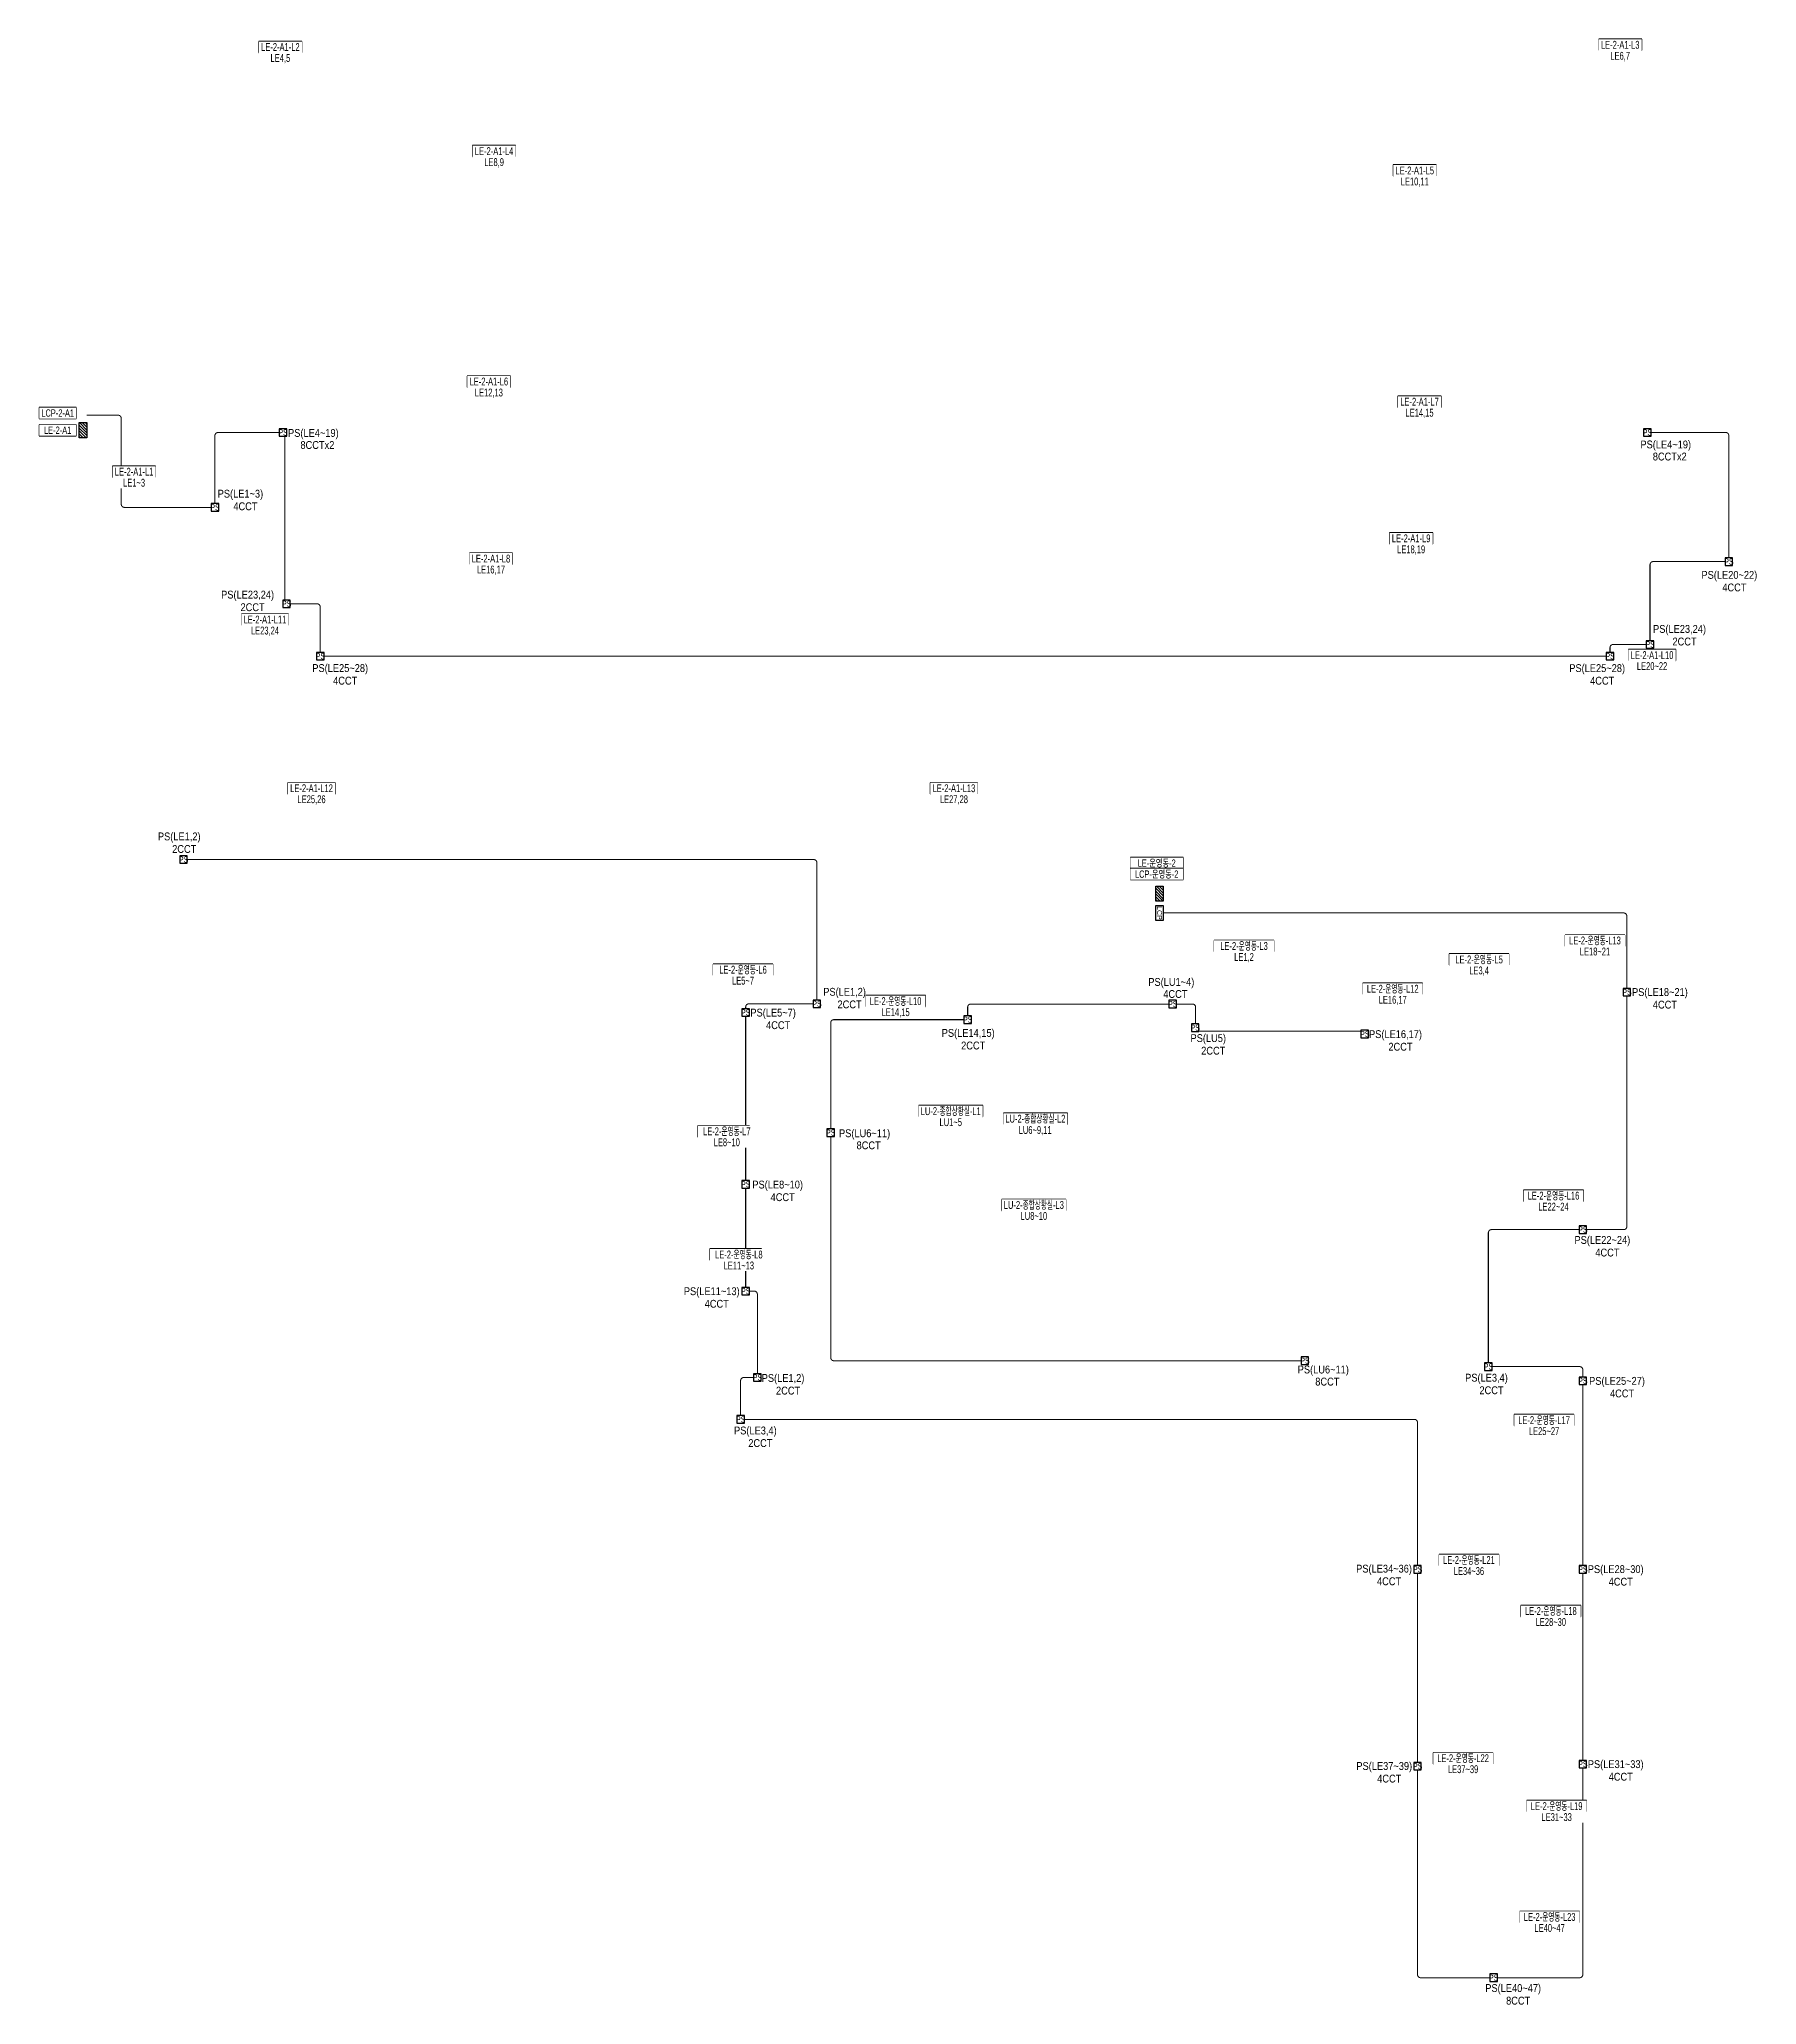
# Model space of a CAD drawing. Header units: millimetres. Extents: x 39625 to 501091, y -351975 to 836145.
# Drawn here: x 90549 to 172547, y -128562 to -34722 of the extents above; entities that cross this region are included whole.
import ezdxf
from ezdxf.enums import TextEntityAlignment as Align

# ---------------------------------------------------------------- set-up
doc = ezdxf.new("R2010")
doc.units = ezdxf.units.MM
doc.header["$LTSCALE"] = 150
doc.set_wipeout_variables(frame=1)
doc.linetypes.add('HIDDEN', pattern=[9.525, 6.35, -3.175])
for name, color, linetype in [('------01 Distribution Panel', 3, 'Continuous'), ('------02 Etc Panel', 3, 'Continuous'), ('------04 Lighting Switch', 2, 'Continuous'), ('-----30 Text', 2, 'Continuous')]:
    doc.layers.add(name, color=color, linetype=linetype)
doc.styles.add('ELEC', font='Dotum.ttf')

msp = doc.modelspace()

# ---------------------------------------------------------------- texts
at = {"layer": '-----30 Text', "style": 'ELEC', "width": 0.9}
for s, p in [('PS(LE4~19)', (103634, -53562)), ('8CCTx2 ', (103888, -54092)), ('PS(LE4~19)', (168204, -54112)), ('8CCTx2 ', (168458, -54642)), ('PS(LE1~3)', (100151, -56463)), ('4CCT', (100391, -57018)), ('PS(LE20~22)', (171242, -60340)), ('4CCT', (171482, -60894)), ('PS(LE23,24)', (100494, -61282)), ('PS(LE23,24)', (168863, -62921)), ('PS(LE25~28)', (104915, -64789)), ('4CCT', (105154, -65344)), ('4CCT', (165170, -65346)), ('PS(LE1,2)', (97230, -72827)), ('2CCT', (97469, -73381)), ('PS(LU1~4)', (144597, -79776)), ('4CCT ', (144852, -80306)), ('PS(LE18~21)', (167926, -80258)), ('4CCT', (168165, -80813)), ('PS(LE5~7)', (125585, -81239)), ('4CCT', (125824, -81793)), ('PS(LE14,15)', (134900, -82209)), ('2CCT', (135139, -82764)), ('PS(LU5)', (146361, -82457)), ('PS(LE16,17)', (155301, -82268)), ('2CCT', (146600, -83011)), ('2CCT', (155540, -82822)), ('PS(LU6~11)', (129953, -87000)), ('8CCT ', (130208, -87530)), ('PS(LE8~10)', (125802, -89450)), ('4CCT', (126041, -90005)), ('PS(LE22~24)', (165179, -92094)), ('4CCT', (165419, -92649)), ('PS(LE11~13)', (122655, -94542)), ('4CCT', (122894, -95096)), ('PS(LE1,2)', (126060, -98685)), ('PS(LU6~11)', (151854, -98281)), ('PS(LE3,4)', (159646, -98671)), ('2CCT', (126300, -99240)), ('8CCT ', (152108, -98811)), ('2CCT', (159885, -99225)), ('PS(LE25~27)', (165879, -98823)), ('4CCT', (166118, -99378)), ('PS(LE3,4)', (124737, -101192)), ('2CCT', (124976, -101747)), ('PS(LE34~36)', (154755, -107789)), ('PS(LE28~30)', (165815, -107812, 0)), ('4CCT', (154994, -108344)), ('4CCT', (166054, -108366, 0)), ('PS(LE37~39)', (154764, -117212)), ('PS(LE31~33)', (165816, -117123, 0)), ('4CCT', (155004, -117766)), ('4CCT', (166055, -117677, 0)), ('PS(LE40~47)', (160919, -127814)), ('8CCT', (161159, -128369))]:
    msp.add_text(s, height=375, dxfattribs=at).set_placement(p, align=Align.MIDDLE)

# ---------------------------------------------------------------- blocks, each defined once
blk = doc.blocks.new('ps')
blk.add_lwpolyline([(-79296, 80452), (-79751, 80452), (-79751, 79997), (-79296, 79997)], close=True)
at = {"style": 'ELEC', "width": 0.7}
blk.add_text('PS', height=379.2, dxfattribs=at).set_placement((-79517, 80226), align=Align.MIDDLE_CENTER)
blk = doc.blocks.new('A02')
h = blk.add_hatch()
h.set_pattern_fill('ANSI31', color=256, scale=25, style=0)
h.set_pattern_definition([(45, (-2000, -19200), (-56.1266, 56.1266), [])])
h.paths.add_polyline_path([(-300, 300), (-300, 0), (300, 0), (300, 300)])
blk.add_lwpolyline([(300, 0), (-300, 0), (-300, 300), (300, 300)], close=True)
blk = doc.blocks.new('A07')
blk.add_lwpolyline([(-300, 0), (-300, 300), (300, 300), (300, 0)], close=True)
at = {"style": 'ELEC'}
blk.add_text('LCP', height=200, dxfattribs=at).set_placement((0, 150), align=Align.MIDDLE)

# ---------------------------------------------------------------- linework, layer by layer
at = {"layer": '------01 Distribution Panel', "color": 1}
for points in [[(101032, -35352), (103086, -35352), (103086, -34827), (101032, -34827)], [(165002, -35247), (167057, -35247), (167057, -34722), (165002, -34722)], [(111235, -40323), (113290, -40323), (113290, -39798), (111235, -39798)], [(155193, -41246), (157248, -41246), (157248, -40721), (155193, -40721)], [(110985, -51323), (113040, -51323), (113040, -50798), (110985, -50798)], [(155420, -52288), (157475, -52288), (157475, -51763), (155420, -51763)], [(94047, -55630), (96101, -55630), (96101, -55105), (94047, -55105)], [(155021, -58812), (157076, -58812), (157076, -58287), (155021, -58287)], [(111086, -59777), (113141, -59777), (113141, -59252), (111086, -59252)], [(100196, -62688), (102451, -62688), (102451, -62163), (100196, -62163)], [(166424, -64386), (168679, -64386), (168679, -63861), (166424, -63861)], [(102420, -70742), (104674, -70742), (104674, -70217), (102420, -70217)], [(133091, -70742), (135346, -70742), (135346, -70217), (133091, -70217)], [(146642, -78274), (149497, -78274), (149497, -77749), (146642, -77749)], [(163398, -78013), (166253, -78013), (166253, -77488), (163398, -77488)], [(157865, -78918), (160720, -78918), (160720, -78393), (157865, -78393)], [(122721, -79406), (125576, -79406), (125576, -78881), (122721, -78881)], [(130005, -80908), (132860, -80908), (132860, -80383), (130005, -80383)], [(153741, -80317), (156596, -80317), (156596, -79792), (153741, -79792)], [(132538, -86160), (135593, -86160), (135593, -85635), (132538, -85635)], [(136579, -86522), (139633, -86522), (139633, -85997), (136579, -85997)], [(121995, -87122), (124450, -87122), (124450, -86597), (121995, -86597)], [(161415, -90196), (164270, -90196), (164270, -89671), (161415, -89671)], [(136506, -90637), (139561, -90637), (139561, -90112), (136506, -90112)], [(122570, -93004), (125025, -93004), (125025, -92479), (122570, -92479)], [(160967, -100914), (163822, -100914), (163822, -100389), (160967, -100389)], [(157380, -107594), (160235, -107594), (160235, -107069), (157380, -107069)], [(161290, -110027), (164144, -110027), (164144, -109502), (161290, -109502)], [(157101, -117055), (159956, -117055), (159956, -116530), (157101, -116530)], [(161569, -119342), (164423, -119342), (164423, -118817), (161569, -118817)], [(161234, -124634), (164089, -124634), (164089, -124109), (161234, -124109)]]:
    msp.add_lwpolyline(points, close=True, dxfattribs=at)
at = {"layer": '------01 Distribution Panel', "color": 1, "elevation": 0}
for points in [[(90549, -53647), (92304, -53647), (92304, -53122), (90549, -53122)], [(142641, -74318), (145157, -74318), (145157, -73793), (142641, -73793)]]:
    msp.add_lwpolyline(points, close=True, dxfattribs=at)
at = {"color": 30, "linetype": 'HIDDEN', "lineweight": -3, "ltscale": 0.2}
msp.add_line((124274, -81370), (124274, -89210), dxfattribs=at)
at = {"color": 30, "linetype": 'HIDDEN', "lineweight": -3, "ltscale": 0.2, "const_width": 50}
for points in [[(92814, -52670), (94313, -52670, -0.414214), (94463, -52820), (94463, -56920, 0.414204), (94613, -57070), (98754, -57070)], [(98933, -56890), (98933, -53645, -0.4142), (99083, -53495), (102004, -53495)], [(171216, -59481), (171216, -53645, 0.414214), (171066, -53495), (167504, -53495)], [(167453, -63435), (167453, -59810, -0.414214), (167603, -59660), (171036, -59660)], [(102533, -61675), (103813, -61675, -0.414214), (103963, -61825), (103963, -63995)], [(165543, -63995), (165543, -63765, -0.414214), (165693, -63615), (167274, -63615)], [(97613, -73885), (127523, -73885, -0.414214), (127673, -74035), (127673, -80595)], [(166347, -80035), (166347, -76585, 0.414214), (166197, -76435), (144214, -76435)], [(166347, -80395), (166347, -91405, -0.414214), (166197, -91555), (164423, -91555)], [(127494, -80775), (124424, -80775, 0.414214), (124274, -80925), (124274, -81010)], [(128334, -86745), (128334, -81680, -0.414214), (128484, -81530), (134694, -81530)], [(144484, -80785), (135024, -80785, 0.414214), (134874, -80935), (134874, -81350)], [(145757, -81735), (145757, -80935, 0.414214), (145607, -80785), (144844, -80785)], [(150794, -97815), (128484, -97816, -0.414234), (128334, -97666), (128334, -87105)], [(159733, -97915), (159733, -91705, -0.414214), (159883, -91555), (164064, -91555)], [(124454, -94490), (124683, -94490, -0.414214), (124833, -94640), (124833, -98435)], [(164243, -98595), (164243, -98245, 0.414214), (164093, -98095), (159913, -98095)], [(124654, -98615), (124183, -98615, 0.414214), (124033, -98765), (124033, -100435)], [(124213, -100615), (156203, -100615, -0.414208), (156353, -100765), (156354, -107595)], [(164243, -117255), (164243, -127125, -0.414214), (164093, -127275), (160163, -127275)], [(156354, -117360), (156354, -127125, 0.414214), (156504, -127275), (159804, -127275)]]:
    msp.add_lwpolyline(points, format="xyb", dxfattribs=at)
for points in [[(102273, -53675), (102273, -61495)], [(104143, -64175), (165364, -64175)], [(124274, -81370), (124274, -89210)], [(153654, -82074), (145913, -82074)], [(124274, -89570), (124274, -94310)], [(164243, -98955), (164243, -107595)], [(156354, -107955), (156354, -116995)], [(164243, -107955), (164243, -116895)]]:
    msp.add_lwpolyline(points, dxfattribs=at)

# ---------------------------------------------------------------- block references
at = {"layer": '------01 Distribution Panel', "xscale": 1.2, "yscale": 1.2, "zscale": 1.2}
for p, rotation in [((92454, -53385), 270), ((144214, -75515), 90)]:
    msp.add_blockref('A02', p, dxfattribs=dict(at, rotation=rotation))
at = {"layer": '------02 Etc Panel', "xscale": 1.2, "yscale": 1.2, "zscale": 1.2, "rotation": 270}
msp.add_blockref('A07', (143854, -76435), dxfattribs=at)
at = {"layer": '------04 Lighting Switch', "xscale": 0.790589613177827, "yscale": 0.790589613177827, "zscale": 0.790589613177827}
for p in [(165054, -116920), (230194, -116920), (161804, -120495), (234086, -123085), (165224, -125100), (230324, -127040), (166834, -127600), (228414, -127600), (160304, -137310), (190544, -144200), (207534, -144210), (229218, -143640), (187144, -144615), (197744, -144955), (208604, -145340), (216704, -145640), (191204, -150350), (187144, -152815), (227114, -154980), (187144, -157915), (187704, -162040), (213844, -161240), (222604, -161520), (227114, -162200), (186904, -164040), (219224, -171200), (227114, -171200), (219224, -180600), (227114, -180500), (222854, -190700)]:
    msp.add_blockref('ps', p, dxfattribs=at)

msp.set_redraw_order([(e.dxf.handle, doc.entitydb.next_handle()) for e in msp.query("TEXT MTEXT ATTDEF DIMENSION ARC_DIMENSION")])  # texts and dimensions are drawn at this point

# ---------------------------------------------------------------- next in the draw order: wipeouts: each hides what was drawn before it
at = {"color": 1}
msp.add_wipeout([(142641, -74318), (145157, -74318), (145157, -73793), (142641, -73793)], dxfattribs=at).dxf.layer = '------01 Distribution Panel'
for points in [[(101032, -35352), (103086, -35352), (103086, -34827), (101032, -34827)], [(165002, -35247), (167057, -35247), (167057, -34722), (165002, -34722)], [(111235, -40323), (113290, -40323), (113290, -39798), (111235, -39798)], [(155193, -41246), (157248, -41246), (157248, -40721), (155193, -40721)], [(110985, -51323), (113040, -51323), (113040, -50798), (110985, -50798)], [(155420, -52288), (157475, -52288), (157475, -51763), (155420, -51763)], [(90549, -53647), (92304, -53647), (92304, -53122), (90549, -53122)], [(94047, -55630), (96101, -55630), (96101, -55105), (94047, -55105)], [(155021, -58812), (157076, -58812), (157076, -58287), (155021, -58287)], [(111086, -59777), (113141, -59777), (113141, -59252), (111086, -59252)], [(100196, -62688), (102451, -62688), (102451, -62163), (100196, -62163)], [(166424, -64386), (168679, -64386), (168679, -63861), (166424, -63861)], [(102420, -70742), (104674, -70742), (104674, -70217), (102420, -70217)], [(133091, -70742), (135346, -70742), (135346, -70217), (133091, -70217)], [(146642, -78274), (149497, -78274), (149497, -77749), (146642, -77749)], [(163398, -78013), (166253, -78013), (166253, -77488), (163398, -77488)], [(157865, -78918), (160720, -78918), (160720, -78393), (157865, -78393)], [(122721, -79406), (125576, -79406), (125576, -78881), (122721, -78881)], [(130005, -80908), (132860, -80908), (132860, -80383), (130005, -80383)], [(153741, -80317), (156596, -80317), (156596, -79792), (153741, -79792)], [(132538, -86160), (135593, -86160), (135593, -85635), (132538, -85635)], [(136579, -86522), (139633, -86522), (139633, -85997), (136579, -85997)], [(121995, -87122), (124750, -87122), (124750, -86597), (121995, -86597)], [(161415, -90196), (164270, -90196), (164270, -89671), (161415, -89671)], [(136506, -90637), (139561, -90637), (139561, -90112), (136506, -90112)], [(122570, -93004), (125325, -93004), (125325, -92479), (122570, -92479)], [(160967, -100914), (163822, -100914), (163822, -100389), (160967, -100389)], [(157380, -107594), (160235, -107594), (160235, -107069), (157380, -107069)], [(161290, -110027), (164144, -110027), (164144, -109502), (161290, -109502)], [(157101, -117055), (159956, -117055), (159956, -116530), (157101, -116530)], [(161569, -119342), (164423, -119342), (164423, -118817), (161569, -118817)], [(161234, -124634), (164089, -124634), (164089, -124109), (161234, -124109)]]:
    msp.add_wipeout(points, dxfattribs=at)

# ---------------------------------------------------------------- next in the draw order: linework, layer by layer
at = {"layer": '------01 Distribution Panel', "color": 1, "elevation": 0}
for points in [[(90549, -52827), (92304, -52827), (92304, -52302), (90549, -52302)], [(142641, -74843), (145157, -74843), (145157, -74318), (142641, -74318)]]:
    msp.add_lwpolyline(points, close=True, dxfattribs=at)

# ---------------------------------------------------------------- next in the draw order: texts
at = {"layer": '-----30 Text', "style": 'ELEC', "width": 0.9}
for p in [(100733, -61836), (169102, -63475)]:
    msp.add_text('2CCT', height=375, dxfattribs=at).set_placement(p, align=Align.MIDDLE)

# ---------------------------------------------------------------- next in the draw order: wipeouts: each hides what was drawn before it
at = {"color": 1}
for points in [[(101032, -35877), (103086, -35877), (103086, -35352), (101032, -35352)], [(165002, -35772), (167057, -35772), (167057, -35247), (165002, -35247)], [(111235, -40848), (113290, -40848), (113290, -40323), (111235, -40323)], [(155193, -41771), (157248, -41771), (157248, -41246), (155193, -41246)], [(110985, -51848), (113040, -51848), (113040, -51323), (110985, -51323)], [(155420, -52813), (157475, -52813), (157475, -52288), (155420, -52288)], [(94047, -56155), (96101, -56155), (96101, -55630), (94047, -55630)], [(155021, -59337), (157076, -59337), (157076, -58812), (155021, -58812)], [(111086, -60302), (113141, -60302), (113141, -59777), (111086, -59777)], [(100196, -63213), (102451, -63213), (102451, -62688), (100196, -62688)], [(166424, -64911), (168679, -64911), (168679, -64386), (166424, -64386)], [(102420, -71267), (104674, -71267), (104674, -70742), (102420, -70742)], [(133091, -71267), (135346, -71267), (135346, -70742), (133091, -70742)], [(146642, -78799), (149497, -78799), (149497, -78274), (146642, -78274)], [(163398, -78538), (166253, -78538), (166253, -78013), (163398, -78013)], [(122721, -79931), (125576, -79931), (125576, -79406), (122721, -79406)], [(157865, -79443), (160720, -79443), (160720, -78918), (157865, -78918)], [(153741, -80842), (156596, -80842), (156596, -80317), (153741, -80317)], [(130005, -81433), (132860, -81433), (132860, -80908), (130005, -80908)], [(132538, -86685), (135593, -86685), (135593, -86160), (132538, -86160)], [(121995, -87647), (124750, -87647), (124750, -87122), (121995, -87122)], [(136579, -87047), (139633, -87047), (139633, -86522), (136579, -86522)], [(136506, -91162), (139561, -91162), (139561, -90637), (136506, -90637)], [(161415, -90721), (164270, -90721), (164270, -90196), (161415, -90196)], [(122570, -93529), (125325, -93529), (125325, -93004), (122570, -93004)], [(160967, -101439), (163822, -101439), (163822, -100914), (160967, -100914)], [(157380, -108119), (160235, -108119), (160235, -107594), (157380, -107594)], [(161290, -110552), (164144, -110552), (164144, -110027), (161290, -110027)], [(157101, -117580), (159956, -117580), (159956, -117055), (157101, -117055)], [(161569, -119867), (164423, -119867), (164423, -119342), (161569, -119342)], [(161234, -125159), (164089, -125159), (164089, -124634), (161234, -124634)]]:
    msp.add_wipeout(points, dxfattribs=at)

# ---------------------------------------------------------------- next in the draw order: texts
at = {"layer": '-----30 Text', "style": 'ELEC', "width": 0.9}
for s, p in [('PS(LE25~28)', (164930, -64792)), ('PS(LE1,2)', (128997, -80247)), ('2CCT', (129236, -80801))]:
    msp.add_text(s, height=375, dxfattribs=at).set_placement(p, align=Align.MIDDLE)
at = {"style": 'ELEC', "width": 0.6}
for s, p in [('LE-2-A1-L2', (102059, -35090)), ('LE4,5', (102059, -35615)), ('LE-2-A1-L3', (166029, -34984)), ('LE6,7', (166029, -35509)), ('LE-2-A1-L4', (112263, -40061)), ('LE8,9', (112263, -40586)), ('LE-2-A1-L5', (156221, -40984)), ('LE10,11', (156221, -41509)), ('LE-2-A1-L6', (112013, -51061)), ('LE12,13', (112013, -51586)), ('LE-2-A1-L7', (156448, -52026)), ('LE14,15', (156448, -52551)), ('LE-2-A1-L1', (95074, -55367)), ('LE1~3', (95074, -55892)), ('LE-2-A1-L9', (156048, -58549)), ('LE18,19', (156048, -59074)), ('LE-2-A1-L8', (112113, -59514)), ('LE16,17', (112113, -60039)), ('LE-2-A1-L11', (101323, -62426)), ('LE23,24', (101323, -62951)), ('LE-2-A1-L10', (167551, -64124)), ('LE20~22', (167551, -64649)), ('LE-2-A1-L12', (103547, -70480)), ('LE-2-A1-L13', (134218, -70480)), ('LE25,26', (103547, -71005)), ('LE27,28', (134218, -71005)), ('LE-2-운영동-L3', (148069, -78011)), ('LE-2-운영동-L13', (164825, -77750)), ('LE1,2', (148069, -78536)), ('LE-2-운영동-L5', (159293, -78655)), ('LE18~21', (164825, -78275)), ('LE-2-운영동-L6', (124148, -79143)), ('LE5~7', (124148, -79668)), ('LE3,4', (159293, -79180)), ('LE-2-운영동-L10', (131433, -80646)), ('LE-2-운영동-L12', (155168, -80055)), ('LE16,17', (155168, -80580)), ('LE14,15', (131433, -81171)), ('LU-2-종합상황실-L1', (134066, -85898)), ('LU1~5', (134066, -86423)), ('LU-2-종합상황실-L2', (138106, -86259)), ('LE-2-운영동-L7', (123373, -86859)), ('LE8~10', (123373, -87384)), ('LU6~9,11', (138095, -86798)), ('LE-2-운영동-L16', (162843, -89934)), ('LU-2-종합상황실-L3', (138034, -90375)), ('LU8~10', (138034, -90900)), ('LE22~24', (162843, -90459)), ('LE-2-운영동-L8', (123948, -92742)), ('LE11~13', (123948, -93267)), ('LE-2-운영동-L17', (162395, -100652)), ('LE25~27', (162395, -101177)), ('LE-2-운영동-L21', (158807, -107331)), ('LE34~36', (158807, -107856)), ('LE-2-운영동-L18', (162717, -109764)), ('LE28~30', (162717, -110289)), ('LE-2-운영동-L22', (158528, -116792)), ('LE37~39', (158528, -117317)), ('LE-2-운영동-L19', (162996, -119080)), ('LE31~33', (162996, -119605)), ('LE-2-운영동-L23', (162661, -124371)), ('LE40~47', (162661, -124896))]:
    msp.add_text(s, height=375, dxfattribs=at).set_placement(p, align=Align.MIDDLE_CENTER)

# ---------------------------------------------------------------- next in the draw order: wipeouts: each hides what was drawn before it
at = {"color": 1}
msp.add_wipeout([(142641, -74843), (145157, -74843), (145157, -74318), (142641, -74318)], dxfattribs=at).dxf.layer = '------01 Distribution Panel'
msp.add_wipeout([(90549, -52827), (92304, -52827), (92304, -52302), (90549, -52302)], dxfattribs=at)

# ---------------------------------------------------------------- next in the draw order: texts
at = {"layer": '------01 Distribution Panel', "style": 'ELEC', "width": 0.7}
for s, p in [('LCP-2-A1', (91426, -52565)), ('LE-2-A1', (91426, -53385)), ('LE-운영동-2', (143899, -74056)), ('LCP-운영동-2', (143899, -74581))]:
    msp.add_text(s, height=350, dxfattribs=at).set_placement(p, align=Align.MIDDLE_CENTER)

doc.saveas('drawing.dxf')
